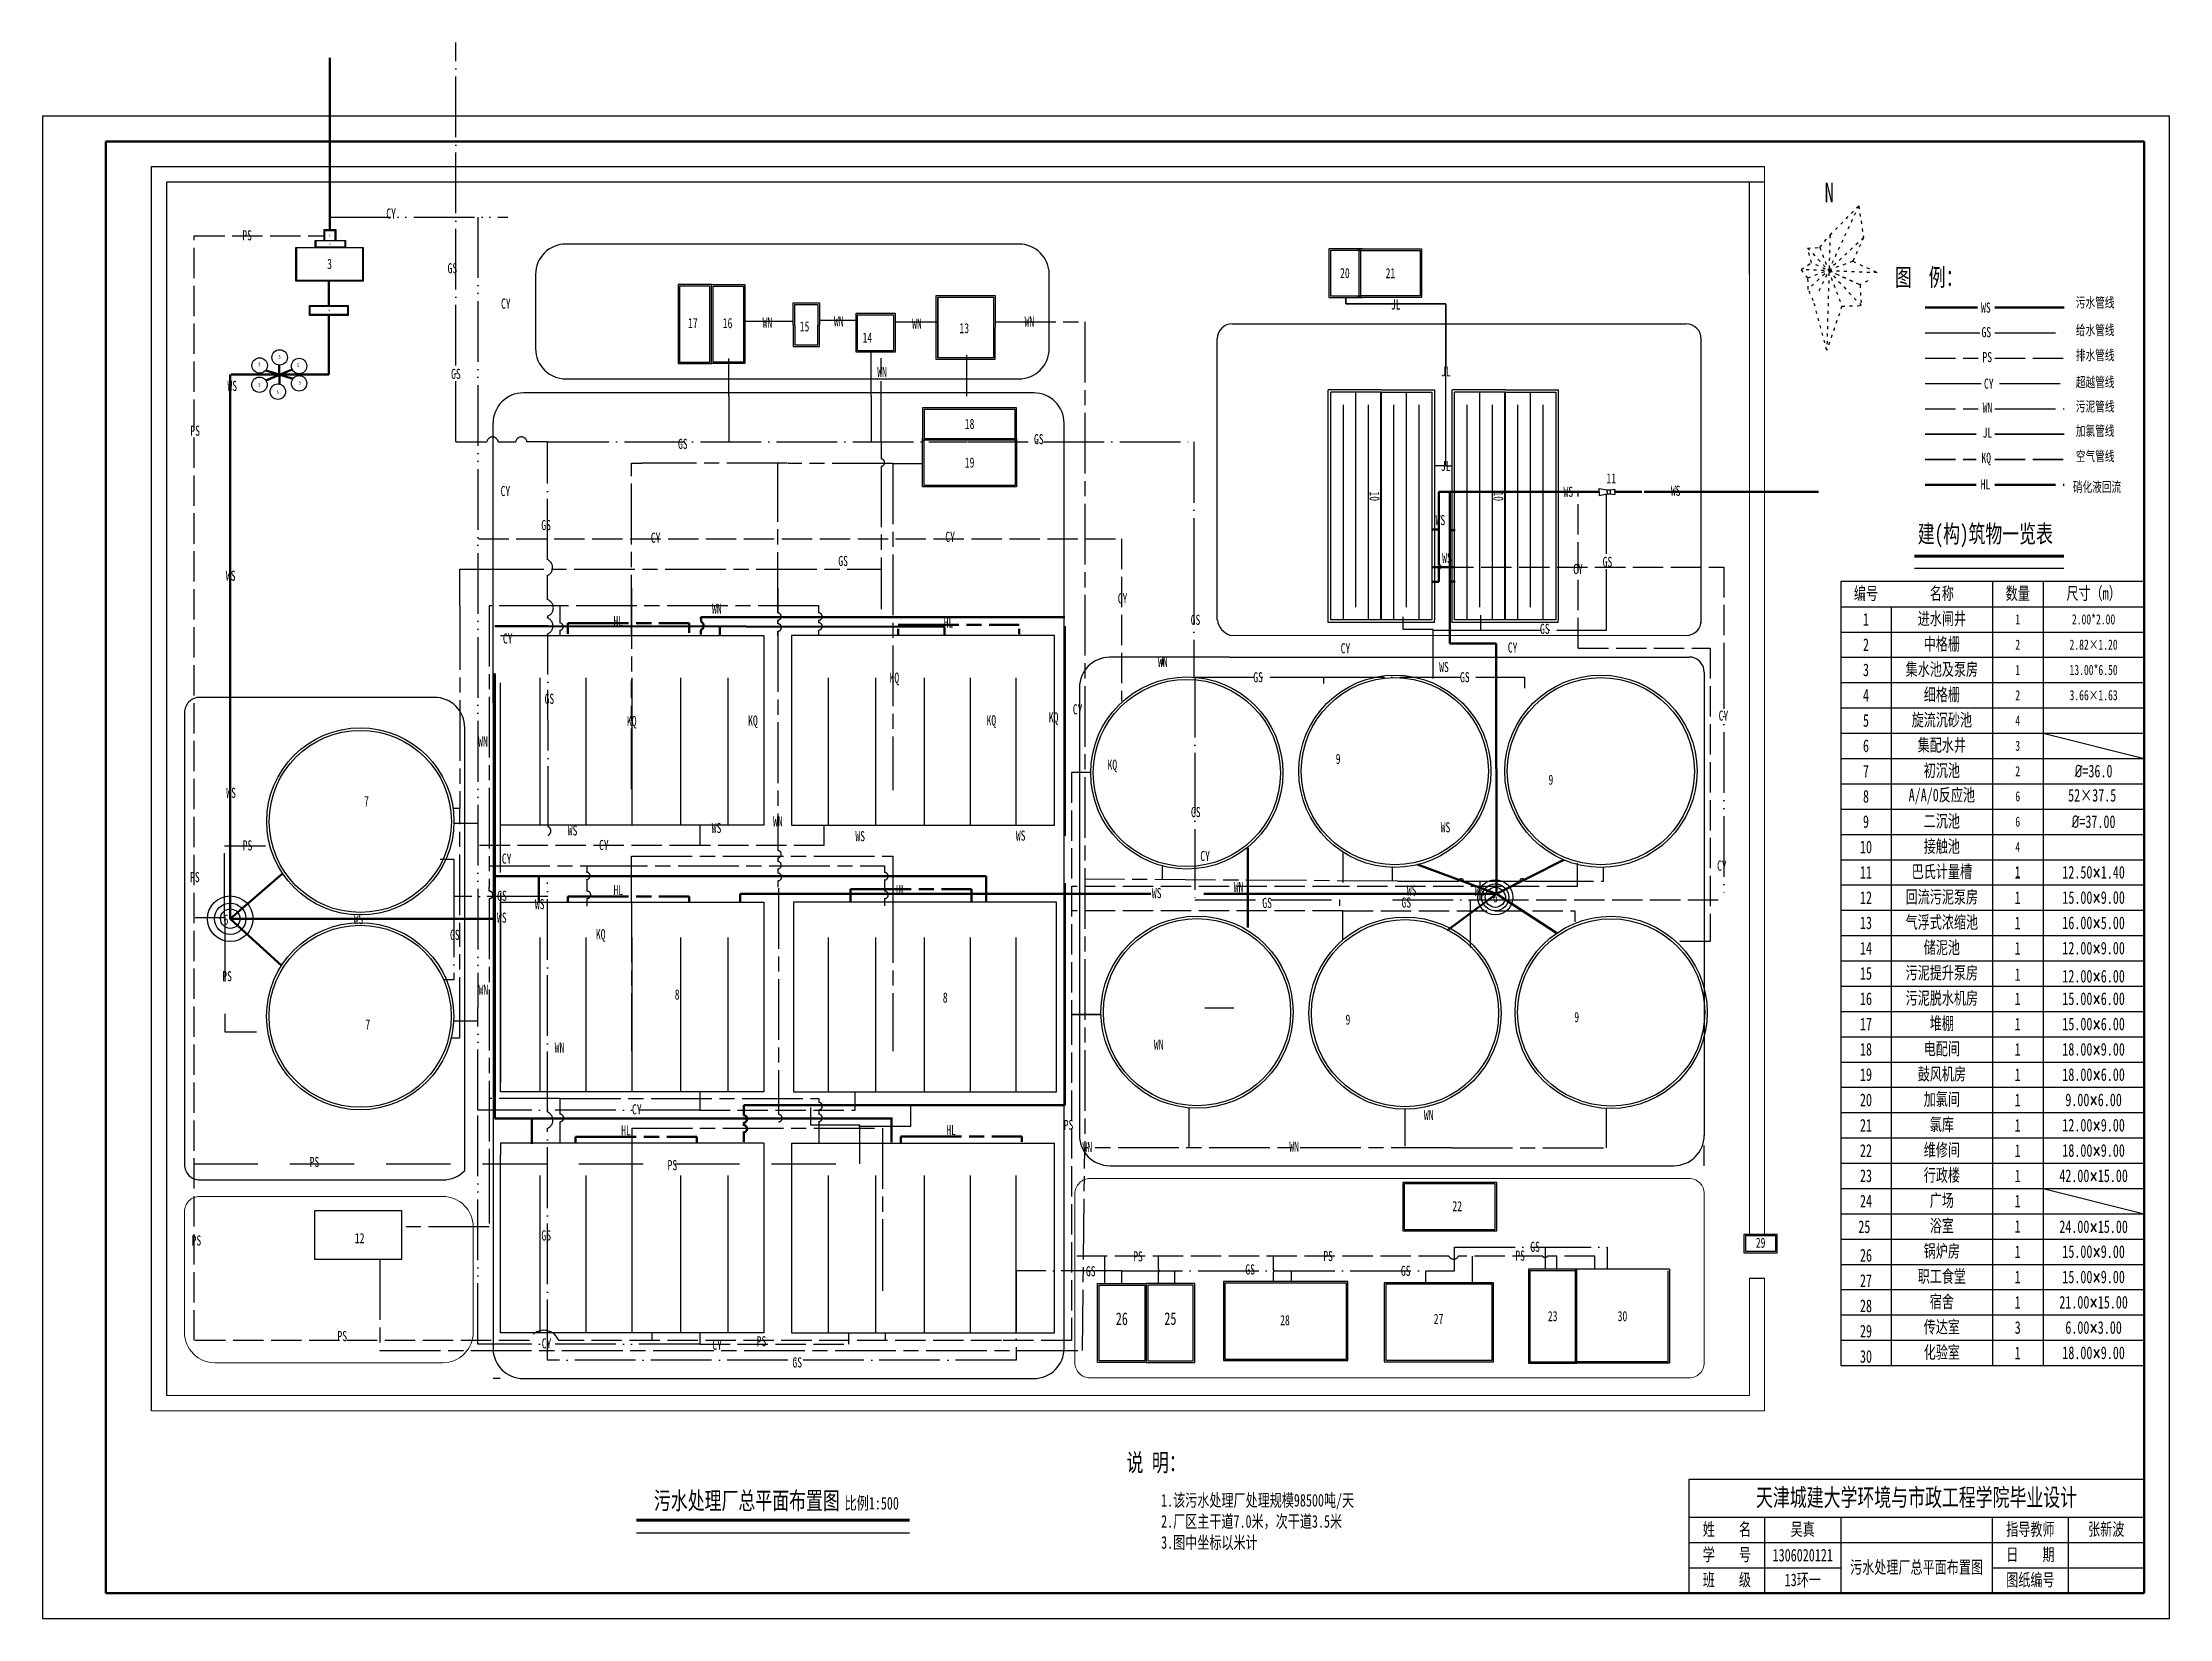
# Model space of a CAD drawing. Header units: millimetres. Extents: x 4839 to 6835, y 14 to 1430.
# Drawn here: x 4839 to 5680, y 14 to 637 of the extents above; entities that cross this region are included whole.
import ezdxf
from ezdxf.enums import TextEntityAlignment as Align

# ---------------------------------------------------------------- set-up
doc = ezdxf.new("R2010")
doc.units = ezdxf.units.MM
for name, pattern in [('ACAD_ISO02W100', [15, 12, -3]), ('ACAD_ISO03W100', [30, 12, -18]), ('ACAD_ISO04W100', [30, 24, -3, 0, -3]), ('ACAD_ISO05W100', [33, 24, -3, 0, -3, 0, -3]), ('ACAD_ISO08W100', [36, 24, -3, 6, -3]), ('ACAD_ISO11W100', [33, 12, -3, 12, -3, 0, -3]), ('DASHEDX2', [38.1, 25.4, -12.7])]:
    doc.linetypes.add(name, pattern=pattern)
for name, color, linetype in [('其他构筑物', 200, 'Continuous'), ('厂区排水管线', 252, 'ACAD_ISO02W100'), ('厂区给水管', 150, 'ACAD_ISO04W100'), ('图框线和图表线', 7, 'Continuous'), ('文字', 7, 'Continuous'), ('污水处理构筑物', 6, 'Continuous'), ('污泥处理构筑物', 3, 'Continuous'), ('绿地', 3, 'Continuous'), ('草地', 96, 'Continuous'), ('超越管线', 7, 'ACAD_ISO05W100'), ('辅助构筑物和建筑物', 1, 'Continuous')]:
    doc.layers.add(name, color=color, linetype=linetype)
for name, color, linetype, lineweight in [('加氯线', 4, 'Continuous', 35), ('污水管线', 5, 'Continuous', 50), ('污泥管线', 40, 'ACAD_ISO08W100', 50), ('消化液回流', 1, 'ACAD_ISO08W100', 50), ('空气管线', 30, 'ACAD_ISO11W100', 35)]:
    doc.layers.add(name, color=color, linetype=linetype, lineweight=lineweight)
doc.styles.add('52', font='', dxfattribs={"width": 0.7, "height": 5})
doc.styles.get("Standard").update_dxf_attribs({"font": 'txt', "bigfont": 'gbcbig.shx'})
doc.styles.add('长仿宋', font='simfang.ttf', dxfattribs={"width": 0.7, "height": 4})
doc.styles.get('52').set_extended_font_data('FangSong_GB2312')

msp = doc.modelspace()

# ---------------------------------------------------------------- texts
at = {"style": '长仿宋'}
for s, insert, char_height, width, attachment_point in [('3', (4952.64, 549.57), 4, 26, 5), ('20', (5354.12, 545.95), 4, 11.4, 5), ('21', (5372.12, 545.95), 4, 23.4, 5), ('4', (4952.4, 531.25), 1, 7.36, 5), ('14', (5167.2, 522.44), 4, 0.9826, 3), ('18', (5205.72, 486.33), 4, 36, 5), ('19', (5205.72, 471.03), 4, 36, 5), ('11', (5459.44, 464.79), 4, 13.0194, 5), ('硝化液回流', (5651.51, 461.22), 4, 23.3843, 5), ('1', (5620.15, 409.05), 4, 20, 5), ('2.00*2.00', (5650.15, 409.05), 4, 40, 5), ('2', (5620.15, 399.05), 4, 20, 5), ('2.82×1.20', (5650.15, 399.05), 4, 40, 5), ('1', (5620.15, 389.05), 4, 20, 5), ('13.00*6.50', (5650.15, 389.05), 4, 40, 5), ('2', (5620.15, 379.05), 4, 20, 5), ('3.66×1.63', (5650.15, 379.05), 4, 40, 5), ('4', (5620.15, 369.05), 4, 20, 5), ('3', (5620.15, 359.05), 4, 20, 5), ('2', (5620.15, 349.05), 4, 20, 5), ('7', (4967.26, 337.2), 4, 49.0171, 5), ('6', (5620.15, 339.05), 4, 20, 5), ('6', (5620.15, 329.05), 4, 20, 5), ('{\\fISOCPEUR|b0|i0|c0|p34;%%C\\fSimSun|b0|i0|c134|p2;=}37.00', (5650.15, 329.05), 5, 40, 5), ('4', (5620.15, 319.05), 4, 20, 5), ('1', (5620.15, 309.05), 4, 20, 5), ('6', (5413.59, 299.16), 4, 2.3084, 5), ('6', (4911.68, 290.39), 4, 2.6471, 5), ('7', (4967.76, 248.91), 4, 30.8594, 5)]:
    msp.add_mtext(s, dxfattribs=dict(at, insert=insert, char_height=char_height, width=width, attachment_point=attachment_point))
at = {"char_height": 4, "width": 16.0711, "attachment_point": 5, "rotation": 270, "style": '长仿宋'}
for insert in [(5365.85, 457.73), (5414.85, 457.73)]:
    msp.add_mtext('10', dxfattribs=dict(at, insert=insert))
at = {"layer": 'Defpoints', "lineweight": -3, "char_height": 5, "width": 30, "attachment_point": 5, "style": '长仿宋'}
for s, insert in [('吴真', (5535.15, 49.05)), ('1306020121', (5535.15, 39.05)), ('13环一', (5535.15, 29.05))]:
    msp.add_mtext(s, dxfattribs=dict(at, insert=insert))
at = {"layer": '其他构筑物', "color": 0, "linetype": 'ByBlock', "lineweight": -3, "char_height": 4, "attachment_point": 1, "style": '长仿宋'}
for s, insert, width in [('WN\\P', (5227.47, 528.82), 4.2336), ('WN\\P', (5227.47, 528.82), 4.2336), ('KQ\\P', (5057.94, 286.58), 4.0656)]:
    msp.add_mtext(s, dxfattribs=dict(at, insert=insert, width=width))
at = {"layer": '其他构筑物', "color": 0, "linetype": 'ACAD_ISO02W100', "lineweight": -3, "char_height": 1.5, "attachment_point": 1, "style": '长仿宋'}
for insert in [(4932.43, 513.6), (4924.49, 510.55), (4939.85, 510.29), (4924.49, 502.61), (4931.71, 499.62), (4940.5, 503.33)]:
    msp.add_mtext_dynamic_manual_height_columns('5 ', width=2.9282, gutter_width=20, heights=[0], dxfattribs=dict(at, insert=insert))
at = {"layer": '其他构筑物', "color": 0, "linetype": 'ACAD_ISO02W100', "lineweight": -3, "insert": (4962.65, 166.42), "char_height": 4, "width": 32.8445, "attachment_point": 1, "style": '长仿宋'}
msp.add_mtext('12\\P', dxfattribs=at)
at = {"layer": '厂区排水管线', "color": 0, "linetype": 'ACAD_ISO05W100', "lineweight": -3, "char_height": 4, "attachment_point": 1, "style": '长仿宋'}
for s, width, insert in [('CY', 11.4073, (4975.08, 571.52)), ('GS', 8.21, (4999.3, 549.88)), ('CY', 7.4157, (5020.43, 535.91)), ('GS', 8.21, (5000.7, 508.14)), ('WS', 9.9372, (4912.27, 503.37)), ('GS', 8.21, (5090.41, 480.46)), ('GS', 8.21, (5231.17, 482.32)), ('CY', 6.0235, (5020.28, 461.8)), ('WS', 9.9372, (5440.56, 461.5)), ('WS', 9.9372, (5483, 461.9)), ('GS', 8.21, (5036.37, 448.34)), ('WS', 9.9372, (5389.98, 450.31)), ('CY', 11.8925, (5079.67, 443.34)), ('CY', 11.8925, (5196.11, 443.68)), ('GS', 8.21, (5153.8, 434.14)), ('WS', 9.9372, (5392.57, 435.33)), ('CY', 7.124, (5444.37, 430.97)), ('GS', 8.21, (5456.02, 433.79)), ('WS', 9.9372, (4911.66, 428.32)), ('CY', 11.8925, (5264.29, 419.39)), ('GS', 8.21, (5293.14, 410.88)), ('GS', 8.21, (5431.25, 407.32)), ('CY', 4.7397, (5021.18, 403.48)), ('CY', 5.9008, (5352.44, 399.63)), ('CY', 6.4929, (5418.52, 399.95)), ('GS', 8.21, (5317.89, 388.17)), ('WS', 9.9372, (5391.4, 392.22)), ('GS', 8.21, (5399.62, 388.2)), ('GS', 8.21, (5037.66, 379.65)), ('CY', 9.1833, (5246.52, 375.51)), ('CY', 11.8925, (5501.89, 373)), ('WS', 9.9372, (4911.81, 342.44)), ('WS', 9.9372, (5103.75, 328.58)), ('GS', 8.21, (5293.25, 334.88)), ('WS', 9.9372, (5392, 328.86)), ('WS', 9.9372, (5046.81, 327.61)), ('CY', 11.8925, (5059.19, 321.85)), ('WS', 9.9372, (5160.56, 325.33)), ('WS', 9.9372, (5224.01, 325.56)), ('CY', 6.0914, (5020.76, 316.47)), ('CY', 5.8632, (5296.94, 317.53)), ('CY', 11.8925, (5501.25, 313.7)), ('WS', 9.9372, (5277.77, 302.82)), ('WS', 9.9372, (5378.62, 303.87)), ('GS', 8.21, (5018.93, 301.77)), ('WS', 9.9372, (5033.84, 298.46)), ('GS', 8.21, (5321.46, 298.95)), ('GS', 8.21, (5376.48, 299.12)), ('WS', 9.9372, (4962.16, 292.6)), ('GS', 8.21, (5000.28, 286.34)), ('WS', 9.9372, (5018.85, 293.13)), ('CY', 11.8925, (5072.22, 217.36)), ('GS', 8.21, (5036.41, 167.5)), ('GS', 8.21, (5427.41, 163)), ('GS', 8.21, (5251.71, 153.34)), ('GS', 8.21, (5314.75, 154.04)), ('GS', 8.21, (5376.26, 153.48)), ('CY', 11.8925, (5036.53, 124.81)), ('CY', 11.8925, (5103.98, 124.26)), ('GS', 8.21, (5135.66, 117.28))]:
    msp.add_mtext_dynamic_manual_height_columns(s, width=width, gutter_width=20, heights=[0], dxfattribs=dict(at, insert=insert))
at = {"layer": '厂区排水管线', "color": 5, "linetype": 'ByBlock', "lineweight": 50, "char_height": 4, "attachment_point": 1, "style": '长仿宋'}
for insert in [(5350.48, 355.89), (5434.61, 347.67), (5354.37, 252.81), (5444.82, 253.84)]:
    msp.add_mtext_dynamic_manual_height_columns('{\\C0;9}', width=22.0928, gutter_width=20, heights=[0], dxfattribs=dict(at, insert=insert))
at = {"layer": '厂区排水管线', "color": 0, "linetype": 'ACAD_ISO05W100', "lineweight": -3, "insert": (5640.07, 342.02), "char_height": 5, "attachment_point": 1, "style": '长仿宋'}
msp.add_mtext('52×37.5', dxfattribs=at)
at = {"layer": '图框线和图表线', "style": '52', "width": 0.7}
msp.add_text('N', height=7.7, dxfattribs=at).set_placement((5545.63, 577.83), align=Align.MIDDLE)
msp.add_text('N', height=7.7, dxfattribs=at).set_placement((5545.63, 577.83), align=Align.MIDDLE)
at = {"layer": '图框线和图表线', "insert": (5281.43, 63.28), "char_height": 5, "width": 110.444, "attachment_point": 1, "style": '长仿宋'}
msp.add_mtext('{\\fFangSong_GB2312|b0|i0|c134|p49;1.}该污水处理厂处理规模{\\fFangSong_GB2312|b0|i0|c134|p49;98500}吨{\\fFangSong_GB2312|b0|i0|c134|p49;/}天{\\fFangSong_GB2312|b0|i0|c134|p49;\\P2.}厂区主干道{\\fFangSong_GB2312|b0|i0|c134|p49;7.0}米，次干道{\\fFangSong_GB2312|b0|i0|c134|p49;3.5}米{\\fFangSong_GB2312|b0|i0|c134|p49;\\P3.}图中坐标以米计', dxfattribs=at)
at = {"layer": '文字', "style": '长仿宋'}
for s, insert, char_height, width, attachment_point in [('PS', (4918.14, 562.9), 4, 10.7768, 1), ('图  例：', (5571.6, 547.81), 7, 40.6245, 1), ('JL', (5372.31, 535.55), 4, 10.7768, 1), ('WS', (5605.65, 534.3), 4, 10.7768, 1), ('17', (5098.22, 528.19), 4, 0.9826, 3), ('16', (5111.93, 528.19), 4, 0.9826, 3), ('WN', (5123.86, 528.44), 4, 10.7768, 1), ('15', (5142.37, 526.88), 4, 0.9826, 3), ('WN', (5152.07, 528.89), 4, 10.7768, 1), ('WN', (5182.99, 527.99), 4, 10.7768, 1), ('13', (5205.52, 526.2), 4, 0.8618, 3), ('GS', (5605.83, 524.61), 4, 10.7768, 1), ('PS', (5606.19, 514.74), 4, 10.7768, 1), ('WN', (5169.22, 508.84), 4, 10.7768, 1), ('JL', (5392.16, 509.14), 4, 10.7768, 1), ('CY', (5606.81, 504.27), 4, 10.7768, 1), ('WN', (5606.29, 494.75), 4, 10.7768, 1), ('PS', (4897.59, 485.64), 4, 10.7768, 1), ('JL', (5606.25, 484.9), 4, 10.7768, 1), ('JL', (5392.06, 471.73), 4, 10.7768, 1), ('KQ', (5605.78, 474.9), 4, 10.7768, 1), ('KQ', (5605.78, 474.9), 4, 10.7768, 1), ('建(构)筑物一览表', (5580.63, 446.38), 7, 75, 1), ('编号', (5560.15, 419.05), 5, 20, 5), ('名称', (5590.15, 419.05), 5, 40, 5), ('{\\fFangSong|b0|i0|c134|p49;\\W0.7;数量}', (5620.15, 419.05), 5, 20, 5), ('尺寸（m）', (5650.15, 419.05), 5, 40, 5), ('WN', (5103.88, 415.3), 4, 10.7768, 1), ('{\\fFangSong|b0|i0|c134|p49;\\W0.7;进水闸井}', (5590.15, 409.05), 5, 40, 5), ('1', (5560.15, 409.05), 5, 20, 5), ('中格栅', (5590.15, 399.05), 5, 40, 5), ('KQ', (5174.06, 388), 4, 10.7768, 1), ('WN', (5280.23, 394.23), 4, 10.7768, 1), ('3', (5560.15, 389.05), 5, 20, 5), ('{\\fFangSong|b0|i0|c134|p49;\\W0.7;集水池及泵房}', (5590.15, 389.05), 5, 40, 5), ('4', (5560.15, 379.05), 5, 20, 5), ('{\\fFangSong|b0|i0|c134|p49;\\W0.7;细格栅}', (5590.15, 379.05), 5, 40, 5), ('KQ', (5070.22, 370.87), 4, 10.7768, 1), ('KQ', (5118.14, 371.05), 4, 10.7768, 1), ('KQ', (5212.4, 371.17), 4, 10.7768, 1), ('KQ', (5237.03, 372.29), 4, 10.7768, 1), ('5', (5560.15, 369.05), 5, 20, 5), ('旋流沉砂池', (5590.15, 369.05), 5, 40, 5), ('WN', (5011.41, 362.78), 4, 10.7768, 1), ('集配水井', (5590.15, 359.05), 5, 40, 5), ('KQ', (5260.25, 353.59), 4, 10.7768, 1), ('6', (5560.15, 359.05), 5, 20, 5), ('7', (5560.15, 349.05), 5, 20, 5), ('{\\fFangSong|b0|i0|c134|p49;\\W0.7;初沉池}', (5590.15, 349.05), 5, 40, 5), ('{\\fISOCPEUR|b0|i0|c0|p34;%%C\\fSimSun|b0|i0|c134|p2;=}36.0', (5650.15, 349.05), 5, 40, 5), ('8', (5560.15, 339.05), 5, 20, 5), ('{\\fFangSong|b0|i0|c134|p49;\\W0.7;A/A/0反应池}', (5590.15, 339.05), 5, 40, 5), ('WN', (5127.99, 331.22), 4, 10.7768, 1), ('9', (5560.15, 329.05), 5, 20, 5), ('{\\fFangSong|b0|i0|c134|p49;\\W0.7;二沉池}', (5590.15, 329.05), 5, 40, 5), ('PS', (4918.29, 321.69), 4, 10.7768, 1), ('10', (5560.15, 319.05), 5, 20, 5), ('{\\fFangSong|b0|i0|c134|p49;\\W0.7;接触池}', (5590.15, 319.05), 5, 40, 5), ('11', (5560.15, 309.05), 5, 20, 5), ('{\\fFangSong|b0|i0|c134|p49;\\W0.7;巴氏计量槽}', (5590.15, 309.05), 5, 40, 5), ('{\\fFangSong|b0|i0|c134|p49;\\W0.7;1}', (5620.15, 309.05), 5, 20, 5), ('12.50{\\Ftxt,gbcbig|c134;×}1.40', (5650.15, 309.05), 5, 40, 5), ('PS', (4897.48, 309.15), 4, 10.7768, 1), ('WN', (5310.15, 305.18), 4, 10.7768, 1), ('WN', (5405.41, 303.7), 4, 10.7768, 1), ('12', (5560.15, 299.05), 5, 20, 5), ('{\\fFangSong|b0|i0|c134|p49;\\W0.7;回流污泥泵房}', (5590.15, 299.05), 5, 40, 5), ('{\\fFangSong|b0|i0|c134|p49;\\W0.7;1}', (5620.15, 299.05), 5, 20, 5), ('15.00{\\Ftxt,gbcbig|c134;×}9.00', (5650.15, 299.05), 5, 40, 5), ('13', (5560.15, 289.05), 5, 20, 5), ('{\\fFangSong_GB2312|b0|i0|c134|p49;气浮式浓缩池}', (5590.15, 289.05), 5, 40, 5), ('1', (5620.15, 289.05), 5, 20, 5), ('16.00{\\Ftxt,gbcbig|c134;×}5.00', (5650.15, 289.05), 5, 40, 5), ('14', (5560.15, 279.05), 5, 20, 5), ('{\\fFangSong_GB2312|b0|i0|c134|p49;储泥池}', (5590.15, 279.05), 5, 40, 5), ('{\\fFangSong|b0|i0|c134|p49;\\W0.7;1}', (5620.15, 279.05), 5, 20, 5), ('12.00{\\Ftxt,gbcbig|c134;×}9.00', (5650.15, 279.05), 5, 40, 5), ('PS', (4910.22, 269.97), 4, 10.7768, 1), ('15', (5560.15, 269.05), 5, 20, 5), ('{\\fFangSong_GB2312|b0|i0|c134|p49;污泥提升泵房}', (5590.15, 269.04), 5, 40, 5), ('1', (5620.14, 268.65), 5, 20, 5), ('12.00{\\Ftxt,gbcbig|c134;×}6.00', (5650.15, 267.95), 5, 40, 5), ('WN', (5011.56, 264.66), 4, 10.7768, 1), ('16', (5560.15, 259.05), 5, 20, 5), ('{\\fFangSong_GB2312|b0|i0|c134|p49;污泥脱水机房}', (5590.15, 259.05), 5, 40, 5), ('{\\fFangSong|b0|i0|c134|p49;\\W0.7;1}', (5620.15, 259.05), 5, 20, 5), ('15.00{\\Ftxt,gbcbig|c134;×}6.00', (5650.15, 259.05), 5, 40, 5), ('{\\fFangSong|b0|i0|c134|p49;\\W0.7;堆棚}', (5590.15, 249.05), 5, 40, 5), ('17', (5560.15, 249.05), 5, 20, 5), ('{\\fFangSong|b0|i0|c134|p49;\\W0.7;1}', (5620.15, 249.05), 5, 20, 5), ('15.00{\\Ftxt,gbcbig|c134;×}6.00', (5650.15, 249.05), 5, 40, 5), ('WN', (5041.66, 241.76), 4, 10.7768, 1), ('WN', (5278.6, 242.95), 4, 10.7768, 1), ('18', (5560.15, 239.05), 5, 20, 5), ('{\\fFangSong_GB2312|b0|i0|c134|p49;电配间}', (5590.15, 239.05), 5, 40, 5), ('{\\fFangSong|b0|i0|c134|p49;\\W0.7;1}', (5620.15, 239.05), 5, 20, 5), ('18.00{\\Ftxt,gbcbig|c134;×}9.00', (5650.15, 239.05), 5, 40, 5), ('19', (5560.15, 229.05), 5, 20, 5), ('{\\fFangSong_GB2312|b0|i0|c134|p49;鼓风机房}', (5590.15, 229.05), 5, 40, 5), ('{\\fFangSong|b0|i0|c134|p49;\\W0.7;1}', (5620.15, 229.05), 5, 20, 5), ('18.00{\\Ftxt,gbcbig|c134;×}6.00', (5650.15, 229.05), 5, 40, 5), ('20', (5560.15, 219.05), 5, 20, 5), ('{\\fFangSong|b0|i0|c134|p49;\\W0.7;加氯间}', (5590.15, 219.05), 5, 40, 5), ('{\\fFangSong|b0|i0|c134|p49;\\W0.7;1}', (5620.15, 219.05), 5, 20, 5), ('9.00{\\Ftxt,gbcbig|c134;×}6.00', (5650.15, 219.05), 5, 40, 5), ('PS', (5242.93, 211.18), 4, 10.7768, 1), ('WN', (5385.35, 215.09), 4, 10.7768, 1), ('21', (5560.15, 209.05), 5, 20, 5), ('{\\fFangSong|b0|i0|c134|p49;\\W0.7;氯库}', (5590.15, 209.05), 5, 40, 5), ('{\\fFangSong|b0|i0|c134|p49;\\W0.7;1}', (5620.15, 209.05), 5, 20, 5), ('12.00{\\Ftxt,gbcbig|c134;×}9.00', (5650.15, 209.05), 5, 40, 5), ('WN', (5250.38, 202.41), 4, 10.7768, 1), ('WN', (5332.14, 202.61), 4, 10.7768, 1), ('{\\fFangSong|b0|i0|c134|p49;\\W0.7;维修间}', (5590.15, 199.05), 5, 40, 5), ('PS', (4944.77, 196.55), 4, 10.7768, 1), ('PS', (5086.28, 195.28), 4, 10.7768, 1), ('22', (5560.15, 199.05), 5, 20, 5), ('{\\fFangSong|b0|i0|c134|p49;\\W0.7;1}', (5620.15, 199.05), 5, 20, 5), ('18.00{\\Ftxt,gbcbig|c134;×}9.00', (5650.15, 199.05), 5, 40, 5), ('23', (5560.15, 189.05), 5, 20, 5), ('{\\fFangSong|b0|i0|c134|p49;\\W0.7;行政楼}', (5590.15, 189.05), 5, 40, 5), ('{\\fFangSong|b0|i0|c134|p49;\\W0.7;1}', (5620.15, 189.05), 5, 20, 5), ('42.00{\\Ftxt,gbcbig|c134;×}15.00', (5650.15, 189.05), 5, 40, 5), ('22', (5396.62, 179.08), 4, 0.9826, 1), ('24', (5560.15, 179.05), 5, 20, 5), ('{\\fFangSong_GB2312|b0|i0|c134|p49;广场}', (5590.15, 179.05), 5, 40, 5), ('{\\fFangSong|b0|i0|c134|p49;\\W0.7;1}', (5620.15, 179.05), 5, 20, 5), ('25', (5559.5, 168.88), 5, 20, 5), ('{\\fFangSong_GB2312|b0|i0|c134|p49;浴室}', (5590.15, 169.05), 5, 40, 5), ('{\\fFangSong|b0|i0|c134|p49;\\W0.7;1}', (5620.15, 169.05), 5, 20, 5), ('24.00{\\Ftxt,gbcbig|c134;×}15.00', (5650.15, 168.91), 5, 40, 5), ('PS', (4898.1, 165.48), 4, 10.7768, 1), ('26', (5560.15, 157.62), 5, 20, 5), ('{\\fFangSong_GB2312|b0|i0|c134|p49;锅炉房}', (5590.15, 159.05), 5, 40, 5), ('{\\fFangSong|b0|i0|c134|p49;\\W0.7;1}', (5620.15, 159.05), 5, 20, 5), ('15.00{\\Ftxt,gbcbig|c134;×}9.00', (5650.15, 159.05), 5, 40, 5), ('PS', (5270.39, 159.22), 4, 10.7768, 1), ('PS', (5345.58, 159.32), 4, 10.7768, 1), ('PS', (5421.5, 159.5), 4, 10.7768, 1), ('{\\fFangSong_GB2312|b0|i0|c134|p49;职工食堂}', (5590.15, 149.05), 5, 40, 5), ('{\\fFangSong|b0|i0|c134|p49;\\W0.7;1}', (5620.15, 149.05), 5, 20, 5), ('15.00{\\Ftxt,gbcbig|c134;×}9.00', (5650.15, 149.05), 5, 40, 5), ('26', (5263.53, 135.06), 5, 0.9826, 1), ('25', (5282.73, 135.1), 5, 1.2937, 1), ('28', (5560.15, 137.62), 5, 20, 5), ('{\\fFangSong_GB2312|b0|i0|c134|p49;宿舍}', (5590.15, 139.05), 5, 40, 5), ('{\\fFangSong|b0|i0|c134|p49;\\W0.7;1}', (5620.15, 139.05), 5, 20, 5), ('21.00{\\Ftxt,gbcbig|c134;×}15.00', (5650.15, 139.05), 5, 40, 5), ('PS', (4955.75, 127.69), 4, 10.7768, 1), ('28', (5328.51, 133.99), 4, 0.9826, 1), ('27', (5389.25, 134.5), 4, 0.9826, 1), ('29', (5560.15, 127.62), 5, 20, 5), ('{\\fFangSong|b0|i0|c134|p49;\\W0.7;传达室}', (5590.15, 129.05), 5, 40, 5), ('3', (5620.15, 129.05), 5, 20, 5), ('6.00{\\Ftxt,gbcbig|c134;×}3.00', (5650.15, 129.05), 5, 40, 5), ('PS', (5121.53, 125.64), 4, 10.7768, 1), ('30', (5560.15, 117.62), 5, 20, 5), ('{\\fFangSong|b0|i0|c134|p49;\\W0.7;化验室}', (5590.15, 119.05), 5, 40, 5), ('{\\fFangSong|b0|i0|c134|p49;\\W0.7;1}', (5620.15, 119.05), 5, 20, 5), ('18.00{\\Ftxt,gbcbig|c134;×}9.00', (5650.15, 119.05), 5, 40, 5), ('{\\fFangSong_GB2312|b0|i0|c134|p49;说 明：}', (5267.76, 79.22), 7, 40.6245, 1), ('{\\fFangSong_GB2312|b0|i0|c134|p49;\\H1.75x;污水处理厂总平面布置图\\H0.5714x; \\H1.25x;比例1:500}', (5129.32, 60.25), 4, 116.7662, 5), ('{\\fFangSong_GB2312|b0|i0|c134|p49;天津城建大学环境与市政工程学院毕业设计}', (5580.15, 61.55), 7, 180, 5), ('{\\fFangSong_GB2312|b0|i0|c134|p49;姓    名}', (5505.15, 49.05), 5, 30, 5), ('{\\fFangSong_GB2312|b0|i0|c134|p49;指导教师}', (5625.15, 49.05), 5, 30, 5), ('张新波', (5655.15, 49.05), 5, 30, 5), ('{\\fFangSong_GB2312|b0|i0|c134|p49;学    号}', (5505.15, 39.05), 5, 30, 5), ('{\\fFangSong_GB2312|b0|i0|c134|p49;日    期}', (5625.15, 39.05), 5, 30, 5), ('{\\fFangSong_GB2312|b0|i0|c134|p49;污水处理厂总平面布置图}', (5580.15, 34.05), 5, 60, 5), ('{\\fFangSong_GB2312|b0|i0|c134|p49;班    级}', (5505.15, 29.05), 5, 30, 5), ('{\\fFangSong_GB2312|b0|i0|c134|p49;图纸编号}', (5625.15, 29.05), 5, 30, 5)]:
    msp.add_mtext(s, dxfattribs=dict(at, insert=insert, char_height=char_height, width=width, attachment_point=attachment_point))
at = {"layer": '文字', "char_height": 4, "attachment_point": 1, "style": '长仿宋'}
for s, insert in [('污水管线', (5643.13, 536.34)), ('给水管线', (5643.13, 525.44)), ('排水管线', (5643.13, 515.54)), ('超越管线', (5643.13, 504.89)), ('污泥管线', (5643.13, 495.25)), ('加氯管线', (5643.13, 485.61)), ('空气管线', (5643.13, 475.61))]:
    msp.add_mtext(s, dxfattribs=dict(at, insert=insert))
at = {"layer": '文字', "char_height": 5, "width": 20, "attachment_point": 5}
for s, insert in [('{\\fFangSong|b0|i0|c134|p49;\\W0.7;2}', (5560.15, 399.05)), ('{\\fFangSong|b0|i0|c134|p49;\\W0.7;27}', (5560.15, 147.62))]:
    msp.add_mtext(s, dxfattribs=dict(at, insert=insert))
at = {"layer": '消化液回流', "char_height": 4, "width": 7.5125, "attachment_point": 5, "style": '长仿宋'}
for s, insert in [('HL', (5607.41, 462.47)), ('HL\\P', (5066.78, 408.37)), ('HL\\P', (5197.35, 407.81)), ('HL\\P', (5066.81, 302.02)), ('HL\\P', (5178.53, 302.07)), ('HL\\P', (5069.84, 207.04)), ('HL\\P', (5198.42, 207.13))]:
    msp.add_mtext(s, dxfattribs=dict(at, insert=insert))
at = {"layer": '草地', "char_height": 1, "attachment_point": 5, "style": '长仿宋'}
for s, insert, width in [('{\\C7;2}', (4952.73, 557.58), 5.4), ('{\\C0;1}', (4952.77, 560.85), 4)]:
    msp.add_mtext(s, dxfattribs=dict(at, insert=insert, width=width))
at = {"layer": '超越管线', "insert": (5518.5, 162.58), "char_height": 4, "width": 6, "attachment_point": 5, "style": '长仿宋'}
msp.add_mtext('29', dxfattribs=at)
at = {"layer": '辅助构筑物和建筑物', "char_height": 4, "attachment_point": 5, "style": '长仿宋'}
for s, insert, width in [('{\\C7;8}', (5090.08, 260.72), 12), ('{\\C7;8}', (5196.08, 259.54), 12), ('{\\C7;23}', (5436.26, 133.55), 18), ('{\\C7;30}', (5463.86, 133.55), 36)]:
    msp.add_mtext(s, dxfattribs=dict(at, insert=insert, width=width))

# ---------------------------------------------------------------- linework, layer by layer
at = {"lineweight": -3}
for p, q in [((5680.15, 608.05), (4839.15, 608.05)), ((4839.15, 608.05), (4839.15, 14.05)), ((5680.15, 14.05), (5680.15, 608.05)), ((4839.15, 14.05), (5680.15, 14.05))]:
    msp.add_line(p, q, dxfattribs=at)
at = {"lineweight": 50}
for p, q in [((4864.15, 598.05), (4864.15, 24.05)), ((5670.15, 598.05), (4864.15, 598.05)), ((5670.15, 24.05), (5670.15, 598.05)), ((4864.15, 24.05), (5670.15, 24.05))]:
    msp.add_line(p, q, dxfattribs=at)
for p, q in [((5514.03, 545.68), (5514.03, 582.05)), ((5454.66, 459.46), (5454.66, 460.84)), ((5454.66, 460.84), (5457.81, 460.21)), ((5454.66, 459.46), (5454.66, 458.08)), ((5454.66, 458.08), (5457.81, 458.71)), ((5457.81, 459.46), (5457.81, 460.21)), ((5457.81, 460.21), (5459.01, 460.21)), ((5457.81, 459.46), (5457.81, 458.71)), ((5457.81, 458.71), (5459.01, 458.71)), ((5459.01, 460.21), (5460.81, 460.51)), ((5459.01, 460.21), (5459.01, 458.71)), ((5459.01, 458.71), (5460.81, 458.41)), ((5460.81, 459.46), (5460.81, 460.51)), ((5460.81, 459.98), (5460.81, 458.41)), ((5460.81, 459.46), (5460.81, 458.41)), ((5630.15, 364.05), (5670.15, 354.05)), ((5630.15, 184.05), (5670.15, 174.05))]:
    msp.add_line(p, q)
at = {"layer": '其他构筑物', "color": 0, "linetype": 'ACAD_ISO02W100', "lineweight": -3}
for p, q in [((5446.31, 397.64), (5446.31, 458.97)), ((5011.47, 440.84), (5265.79, 440.84)), ((5265.79, 440.84), (5265.79, 376.76)), ((5393, 429.76), (5503.9, 429.76)), ((5043.76, 407.67), (5043.76, 410.19)), ((5043.76, 402.68), (5043.76, 404.73)), ((5413.9, 399.52), (5413.9, 399.52)), ((5002.09, 328.51), (5011.26, 328.51)), ((5098.99, 319.68), (5011.23, 319.68)), ((5098.99, 327.58), (5098.99, 319.68)), ((5148.27, 319.68), (5098.99, 319.68)), ((5148.27, 319.68), (5148.27, 327.53)), ((5212.31, 307.59), (5212.31, 304.65)), ((5498.57, 281.66), (5484.55, 281.66)), ((5001.74, 250.3), (5011.26, 250.3)), ((5098.99, 222.26), (5098.99, 214.95)), ((5160.52, 214.95), (5160.52, 221.87)), ((5098.99, 214.95), (5160.52, 214.95)), ((5234.57, 216.94), (5243.4, 216.94)), ((5098.99, 127.03), (5098.99, 122.55)), ((5157.95, 122.55), (5157.95, 127.03)), ((5098.99, 122.55), (5157.95, 122.55)), ((5020.04, 108.88), (5017.27, 108.88))]:
    msp.add_line(p, q, dxfattribs=at)
at = {"layer": '加氯线'}
for p, q in [((5354.42, 536.35), (5354.42, 533.86)), ((5354.42, 533.86), (5394.08, 533.86)), ((5393.97, 533.62), (5393.97, 508.06)), ((5583.58, 482.3), (5603.68, 482.3)), ((5611.08, 482.3), (5638.58, 482.3))]:
    msp.add_line(p, q, dxfattribs=at)
at = {"layer": '厂区排水管线', "color": 0, "linetype": 'ACAD_ISO05W100', "lineweight": -3}
for p, q in [((4952.72, 568.08), (5023.07, 568.08)), ((5011.27, 568.08), (5011.27, 255.58)), ((5503.9, 397.64), (5503.9, 298.11)), ((5011.27, 214.95), (5011.27, 255.58)), ((5298.74, 255.43), (5310.17, 255.43)), ((5098.99, 214.95), (5011.27, 214.95)), ((5011.27, 122.55), (5011.27, 214.95)), ((5098.99, 122.55), (5011.27, 122.55))]:
    msp.add_line(p, q, dxfattribs=at)
at = {"layer": '厂区排水管线'}
for p, q in [((4899.17, 123.98), (4899.17, 560.64)), ((4899.17, 560.64), (4950.47, 560.64)), ((5583.58, 512.3), (5604.55, 512.3)), ((5611.08, 512.3), (5638.58, 512.3)), ((5253.52, 348.54), (5246.01, 348.54)), ((5246.01, 348.54), (5246.01, 252.85)), ((5353.31, 316.96), (5353.31, 303.46)), ((5445.97, 312.65), (5445.97, 303.46)), ((5353.31, 303.46), (5246.16, 303.46)), ((5445.97, 303.46), (5353.31, 303.46)), ((5351.96, 298.11), (5351.96, 295.77)), ((5353.31, 293.78), (5246.01, 293.78)), ((5353.31, 282.34), (5353.31, 293.78)), ((5353.31, 293.78), (5445.08, 293.78)), ((5445.08, 293.78), (5445.08, 289.42)), ((5257.65, 252.85), (5246.01, 252.85)), ((5246.01, 252.85), (5246.01, 123.98)), ((5395.17, 157.29), (5246.01, 157.29)), ((5259.12, 157.29), (5259.12, 151.81)), ((5280.32, 157.29), (5280.32, 152.12)), ((5325.74, 157.29), (5325.74, 151.97)), ((5432.35, 157.3), (5399.04, 157.23)), ((5404.38, 157.24), (5404.38, 146.77)), ((5452.91, 157.29), (5434.2, 157.29)), ((5437.79, 157.29), (5437.79, 152.15)), ((5452.91, 152.15), (5452.91, 157.29)), ((5259.12, 151.07), (5259.12, 146.46)), ((5280.32, 150.82), (5280.32, 146.46)), ((5325.74, 150.82), (5325.74, 147.23)), ((5080.09, 127.04), (5080.09, 123.93)), ((5172.33, 127.09), (5172.33, 123.99)), ((5031.52, 123.98), (4899.17, 123.98)), ((5218.27, 123.98), (5043.23, 123.98)), ((5246.01, 123.98), (5218.27, 123.98))]:
    msp.add_line(p, q, dxfattribs=at)
at = {"layer": '厂区排水管线', "color": 6, "linetype": 'ByBlock'}
for p, q in [((4947.29, 556.35), (4958.62, 556.35)), ((5389.5, 407.82), (5389.5, 408.82)), ((5438.5, 407.82), (5438.5, 408.82))]:
    msp.add_line(p, q, dxfattribs=at)
at = {"layer": '厂区排水管线', "color": 3, "linetype": 'ByBlock'}
for p, q in [((5225.2, 557.45), (5046.1, 557.45)), ((5034.1, 545.45), (5034.1, 516.12)), ((5237.2, 516.12), (5237.2, 545.45)), ((5309.67, 525.95), (5489.03, 525.86)), ((5303.67, 408.76), (5303.67, 519.95)), ((5495.03, 407.67), (5495.03, 519.86)), ((5231.07, 498.59), (5029.27, 498.59)), ((5046.1, 504.12), (5225.2, 504.12)), ((5017.27, 375.95), (5017.27, 486.59)), ((5243.07, 375.95), (5243.07, 486.59)), ((5038.83, 413.21), (5038.83, 413.21)), ((5308.67, 402.76), (5489.03, 402.67)), ((5308.5, 394.17), (5261.1, 394.06)), ((5017.27, 375.95), (5017.27, 120.88)), ((5243.07, 120.88), (5243.07, 375.95)), ((5028.65, 205), (5028.65, 205)), ((5029.27, 108.88), (5231.07, 108.88))]:
    msp.add_line(p, q, dxfattribs=at)
at = {"layer": '厂区排水管线', "color": 5, "linetype": 'ByBlock', "lineweight": 50}
for p, q in [((4952.36, 529.23), (4952.36, 514.36)), ((4913.37, 290.71), (4913.37, 505.91)), ((4940.2, 505.91), (4913.72, 505.91)), ((4927.38, 507.51), (4932.75, 505.85)), ((4927.43, 503.54), (4937.87, 507.81)), ((4938.19, 504.22), (4932.6, 505.88)), ((4932.76, 509.52), (4932.76, 505.78)), ((4932.82, 505.85), (4932.82, 502.05)), ((5471.49, 459.46), (5460.81, 459.46)), ((5395.62, 444.3), (5397.65, 444.3)), ((5388.5, 429.76), (5397.5, 429.76)), ((5395.64, 424.04), (5397.67, 424.04)), ((5395.64, 424.04), (5395.64, 399.52)), ((5038.9, 406.35), (5017.99, 406.35)), ((5195.8, 406.11), (5038.9, 406.35)), ((5243.34, 409.93), (5099.51, 409.93)), ((5099.51, 409.93), (5099.55, 408.15)), ((5099.51, 404.81), (5099.51, 403.03)), ((5106.95, 406.21), (5106.95, 402.67)), ((5195.8, 406.11), (5195.8, 402.55)), ((5243.4, 323.42), (5243.4, 406.35)), ((5395.64, 399.52), (5413.9, 399.52)), ((5414.02, 300.53), (5413.9, 399.52)), ((5017.99, 387.66), (5017.99, 290.71)), ((5243.34, 387.47), (5243.34, 391.24)), ((5243.4, 387.66), (5243.34, 387.66)), ((5315.76, 318.67), (5315.76, 300.73)), ((5414.02, 300.53), (5382.78, 312.08)), ((5414.02, 300.53), (5440.7, 313.95)), ((5035.39, 307.59), (5035.39, 297.26)), ((5212.31, 307.59), (5212.31, 297.45)), ((5243.4, 223.48), (5243.4, 304.72)), ((5115.05, 297.06), (5115.05, 300.53)), ((5414.02, 300.53), (5298.33, 300.53)), ((5315.76, 287.25), (5315.76, 300.55)), ((5017.99, 290.71), (5017.99, 223.48)), ((5017.99, 211.77), (5017.99, 223.48)), ((5243.4, 216.94), (5243.4, 223.48)), ((5017.99, 211.77), (5174.8, 211.77)), ((5032.58, 211.77), (5032.58, 201.74)), ((5116.39, 216.94), (5234.57, 216.94)), ((5116.39, 213.04), (5116.39, 216.94)), ((5174.8, 212.12), (5174.8, 202.37)), ((5231.7, 216.94), (5243.4, 216.94)), ((5116.39, 209.14), (5116.39, 210.06)), ((5116.39, 202.47), (5116.39, 206.18))]:
    msp.add_line(p, q, dxfattribs=at)
at = {"layer": '厂区排水管线', "color": 40, "linetype": 'ACAD_ISO08W100', "lineweight": 30}
for p, q in [((5251.24, 526.71), (5251.24, 200.07)), ((5170.81, 479.29), (5170.81, 514.43)), ((5170.81, 479.29), (5170.81, 472.52)), ((5170.81, 469.56), (5170.81, 413.08)), ((5004.09, 413.08), (5004.09, 334.35)), ((5015.75, 311.61), (5054.42, 311.61)), ((5054.42, 311.61), (5172.09, 311.61)), ((5054.42, 311.61), (5054.42, 309.14)), ((5172.09, 311.61), (5172.09, 309)), ((5015.75, 301.63), (5015.75, 303.12)), ((5054.42, 306.2), (5054.42, 303.12)), ((5054.42, 303.12), (5054.42, 301.4)), ((5172.09, 306.02), (5172.09, 303.12)), ((5172.09, 303.12), (5172.09, 301.63)), ((5015.75, 298.66), (5015.74, 194.19)), ((5054.42, 298.65), (5054.42, 295.63)), ((5172.09, 298.65), (5172.09, 295.83))]:
    msp.add_line(p, q, dxfattribs=at)
at = {"layer": '厂区排水管线', "color": 5, "linetype": 'ACAD_ISO04W100', "lineweight": -3}
for p, q in [((5166.83, 497.29), (5166.83, 515.48)), ((5204.66, 497.29), (5204.66, 513.49)), ((5110.47, 497.28), (5110.47, 512.16)), ((5110.47, 497.28), (5110.47, 479.54)), ((5166.83, 497.29), (5166.83, 479.06)), ((5039.11, 479.26), (5204.66, 479.26)), ((5204.87, 479.19), (5294.38, 479.19)), ((5294.38, 479.19), (5294.38, 431.01)), ((5457.5, 404.84), (5457.5, 458.51)), ((5294.38, 431.01), (5294.38, 386.26)), ((5377.21, 405.02), (5377.21, 410.09)), ((5388.98, 405.02), (5377.21, 405.02)), ((5388.98, 385.65), (5388.98, 405.02)), ((5388.98, 404.79), (5407.91, 404.79)), ((5407.87, 404.84), (5457.5, 404.84)), ((5407.91, 404.79), (5407.91, 410.78)), ((5294.38, 386.26), (5345.61, 386.26)), ((5294.74, 386.36), (5294.74, 298.11)), ((5345.61, 386.26), (5345.61, 383.67)), ((5345.71, 386.18), (5425.16, 386.18)), ((5425.16, 386.18), (5425.16, 381.88)), ((5001.95, 314.13), (4996.42, 314.13)), ((5001.95, 299.49), (5001.95, 314.13)), ((5038.99, 299.46), (5001.82, 299.46)), ((5001.82, 299.46), (5001.82, 266.57)), ((5294.74, 298.11), (5351.96, 298.11)), ((5372.92, 298.11), (5424.59, 298.11)), ((5403.67, 298.11), (5403.67, 279.3)), ((5001.82, 266.57), (4997.58, 266.57))]:
    msp.add_line(p, q, dxfattribs=at)
at = {"layer": '厂区排水管线', "color": 4, "linetype": 'ByBlock', "lineweight": 30}
for q in [(5393.96, 508.06), (5389.48, 469.72), (5396.48, 469.72)]:
    msp.add_line((5393.96, 469.72), q, dxfattribs=at)
at = {"layer": '厂区排水管线', "color": 5, "linetype": 'ByBlock'}
for p, q in [((5002.61, 479.29), (5014.86, 479.29)), ((5019.29, 479.29), (5026.26, 479.29)), ((5038.83, 479.29), (5030.47, 479.29))]:
    msp.add_line(p, q, dxfattribs=at)
at = {"layer": '厂区排水管线', "color": 5, "linetype": 'ACAD_ISO04W100'}
for p, q in [((5038.83, 432.66), (5038.83, 479.29)), ((5038.83, 416.83), (5038.83, 426.38)), ((5038.87, 416.81), (5038.84, 426.38)), ((5038.89, 409.6), (5038.89, 410.34)), ((5039.14, 327.07), (5038.91, 403.29)), ((5038.83, 214.24), (5038.83, 304.96)), ((5038.83, 116.12), (5038.83, 207.87))]:
    msp.add_line(p, q, dxfattribs=at)
at = {"layer": '厂区排水管线', "color": 30, "linetype": 'ACAD_ISO08W100', "lineweight": 30}
for p, q in [((5129.94, 411.67), (5129.94, 471.11)), ((5072.08, 402.72), (5072.08, 470.79)), ((5072.08, 470.79), (5076.17, 470.79)), ((5133.73, 470.79), (5076.17, 470.79)), ((5175.35, 470.73), (5134.03, 470.73)), ((5175.35, 470.73), (5175.35, 341.5)), ((5175.35, 470.73), (5187.12, 470.73)), ((5072.08, 421.41), (5072.08, 384.69)), ((5129.94, 421.35), (5129.94, 411.67)), ((5129.94, 407.32), (5129.94, 408.71)), ((5129.94, 408.71), (5129.94, 407.32)), ((5129.94, 402.65), (5129.94, 404.35)), ((5129.94, 404.35), (5129.94, 317.67)), ((5072.08, 341.93), (5072.08, 384.69)), ((5072.08, 297.26), (5072.08, 315.46)), ((5072.08, 315.46), (5175.35, 315.46)), ((5129.94, 314.71), (5129.94, 313.35)), ((5175.35, 315.46), (5175.35, 297.26)), ((5129.94, 310.39), (5129.94, 308.71)), ((5129.94, 305.73), (5129.94, 303.12)), ((5130.2, 302.83), (5130.2, 224.67)), ((5072.08, 297.26), (5072.08, 238.29)), ((5175.35, 297.26), (5175.35, 238.29)), ((5130.2, 224.67), (5130.2, 213.35)), ((5072.11, 207.88), (5072.11, 164.05)), ((5072.11, 207.88), (5171.25, 207.88)), ((5171.25, 207.88), (5171.25, 164.05)), ((5072.11, 164.05), (5072.11, 143.63)), ((5171.25, 164.05), (5171.25, 143.63))]:
    msp.add_line(p, q, dxfattribs=at)
at = {"layer": '厂区排水管线', "color": 0, "linetype": 'ACAD_ISO02W100', "lineweight": -3}
for p, q in [((5503.9, 429.76), (5503.9, 397.64)), ((5446.31, 397.64), (5498.57, 397.64)), ((5498.57, 397.64), (5498.57, 281.66)), ((5414.75, 298.11), (5504.04, 298.11)), ((5246.01, 252.85), (5257.65, 252.85))]:
    msp.add_line(p, q, dxfattribs=at)
at = {"layer": '厂区排水管线', "color": 3, "linetype": 'ByBlock', "lineweight": 30}
msp.add_line((5281.93, 391.18), (5281.93, 391.18), dxfattribs=at)
at = {"layer": '厂区排水管线', "color": 3, "linetype": 'ByBlock', "lineweight": -3}
for p, q in [((5308.5, 394.17), (5490.19, 394.17)), ((5496.19, 388.17), (5496.19, 205.06)), ((5249.13, 382.06), (5249.13, 205.06)), ((5496.19, 193.06), (5496.19, 201)), ((5261.13, 193.06), (5484.19, 193.06))]:
    msp.add_line(p, q, dxfattribs=at)
at = {"layer": '厂区排水管线', "color": 30, "linetype": 'ACAD_ISO08W100', "lineweight": 50}
msp.add_line((5072.08, 384.69), (5072.08, 384.69), dxfattribs=at)
at = {"layer": '厂区排水管线', "linetype": 'DASHEDX2', "lineweight": -3}
for p, q in [((4911.06, 291.22), (4911.06, 319.48)), ((4911.06, 319.48), (4927.34, 319.48)), ((4911.26, 291.23), (4911.26, 245.97)), ((4911.26, 245.97), (4923.72, 245.97)), ((5142.91, 209.03), (5142.91, 216.13)), ((5182.53, 208.66), (5182.53, 217.25)), ((5162.35, 209.03), (5142.91, 209.03)), ((5161.97, 208.66), (5182.53, 208.66)), ((5162.35, 193.73), (5162.35, 209.03)), ((4898.83, 193.73), (5162.35, 193.73))]:
    msp.add_line(p, q, dxfattribs=at)
at = {"layer": '厂区排水管线', "linetype": 'ACAD_ISO11W100', "lineweight": -3}
msp.add_line((4899.53, 291.22), (4911.06, 291.22), dxfattribs=at)
at = {"layer": '厂区排水管线', "color": 3, "linetype": 'ByBlock'}
msp.add_lwpolyline([(4946.84, 175.28), (4981.07, 175.28), (4981.07, 155.93), (4946.84, 155.93)], close=True, dxfattribs=at)
at = {"layer": '厂区排水管线', "color": 0, "linetype": 'ByBlock', "lineweight": -3}
for centre, radius in [((4932.9, 512.63), 3.05), ((4924.92, 501.81), 3.05), ((4925, 509.42), 3.05), ((4940.6, 509.22), 3.05), ((4940.6, 502.37), 3.05), ((4932.2, 499.08), 3.05), ((5373.86, 349.02), 38), ((5455.34, 349.02), 38), ((5291.61, 348.33), 38), ((5291.61, 348.33), 37), ((5373.86, 349.02), 37), ((5455.34, 349.02), 37), ((4964.81, 329.18), 37), ((4964.81, 329.18), 36), ((4964.73, 252.14), 37), ((4964.73, 252.14), 36), ((5295.65, 253.76), 38), ((5295.65, 253.76), 37), ((5377.9, 253.37), 38), ((5377.9, 253.37), 37), ((5459.38, 253.66), 38), ((5459.38, 253.66), 37)]:
    msp.add_circle(centre, radius, dxfattribs=at)
at = {"layer": '厂区排水管线', "color": 3, "linetype": 'ByBlock'}
for centre, radius, start, end in [((5046.1, 545.45), 12, 90, 180), ((5225.2, 545.45), 12, 0, 90), ((5309.67, 519.95), 6, 90, 180), ((5489.03, 519.86), 6, 360, 90), ((5046.1, 516.12), 12, 180, 270), ((5225.2, 516.12), 12, 270, 0), ((5029.27, 486.59), 12, 90, 180), ((5231.07, 486.59), 12, 0, 90), ((5311.37, 410.09), 7.81, 189.80557, 249.80557), ((5489.03, 408.67), 6, 270, 0), ((5029.27, 120.88), 12, 180, 270), ((5231.07, 120.88), 12, 270, 0)]:
    msp.add_arc(centre, radius, start, end, dxfattribs=at)
at = {"layer": '厂区排水管线', "color": 5, "linetype": 'ByBlock', "lineweight": 50}
for centre, radius, start, end in [((5098.67, 406.49), 1.88, 291.64691, 62.38385), ((5116.28, 211.55), 1.49, 270, 90), ((5116.21, 207.66), 1.49, 270, 90)]:
    msp.add_arc(centre, radius, start, end, dxfattribs=at)
at = {"layer": '厂区排水管线', "color": 3, "linetype": 'ByBlock', "lineweight": -3}
for centre, radius, start, end in [((5261.13, 382.06), 12, 90.13996, 180), ((5490.19, 388.17), 6, 0, 90), ((5261.13, 205.06), 12, 180, 270), ((5484.19, 205.06), 12, 270, 0)]:
    msp.add_arc(centre, radius, start, end, dxfattribs=at)
at = {"layer": '厂区排水管线', "color": 30, "linetype": 'ACAD_ISO08W100', "lineweight": 30}
for centre in [(5129.77, 316.19), (5129.78, 311.87), (5129.91, 307.22), (5130.1, 211.86)]:
    msp.add_arc(centre, 1.49, 270, 90, dxfattribs=at)
at = {"layer": '厂区排水管线'}
for centre, radius, start, end in [((5259.02, 151.44), 0.387, 285.10961, 74.89039), ((5279.96, 151.47), 0.748, 299.26813, 60.73187), ((5325.37, 151.39), 0.681, 302.41396, 57.58604), ((5397.12, 158.37), 2.23, 208.8334, 329.26702), ((5433.28, 157.88), 1.1, 212.33259, 327.52425), ((5037.38, 121.69), 6.29, 21.37168, 158.62832)]:
    msp.add_arc(centre, radius, start, end, dxfattribs=at)
at = {"layer": '厂区给水管'}
for p, q in [((5002.61, 479.29), (5002.61, 637.11)), ((5583.58, 522.3), (5605.13, 522.3)), ((5611.08, 522.3), (5638.58, 522.3)), ((5397.41, 151.46), (5397.41, 160.81)), ((5397.41, 160.81), (5457.8, 160.81)), ((5433.32, 160.81), (5433.32, 152.15)), ((5457.8, 160.81), (5457.8, 152.15)), ((5265.94, 151.46), (5224.1, 151.46)), ((5224.1, 151.46), (5224.1, 116.12)), ((5265.94, 146.46), (5265.94, 151.46)), ((5265.94, 151.46), (5397.41, 151.46)), ((5286.74, 151.46), (5286.74, 146.46)), ((5332.9, 151.46), (5332.9, 147.23)), ((5385.93, 151.46), (5385.93, 146.77)), ((5224.1, 116.12), (5038.83, 116.12))]:
    msp.add_line(p, q, dxfattribs=at)
for centre, radius, start, end in [((5017.08, 478.94), 2.24, 8.90637, 171.09363), ((5028.47, 478.94), 2.24, 8.90637, 171.09363), ((5037.4, 429.52), 3.45, 289.52955, 70.47045), ((5037.68, 413.57), 3.45, 289.52955, 70.47045), ((5037.51, 406.44), 3.45, 289.52955, 70.47045), ((5038.26, 325.4), 1.88, 291.64691, 62.38385), ((5037.51, 211.05), 3.45, 289.52955, 70.47045)]:
    msp.add_arc(centre, radius, start, end, dxfattribs=at)
at = {"layer": '图框线和图表线', "color": 0, "linetype": 'ACAD_ISO03W100', "ltscale": 0.1}
for p, q in [((5557.28, 572.55), (5541.03, 537.66)), ((5557.28, 572.55), (5541.03, 537.66)), ((5545.95, 561.01), (5557.28, 572.55)), ((5545.95, 561.01), (5557.28, 572.55)), ((5557.28, 572.55), (5559.2, 560)), ((5557.28, 572.55), (5559.2, 560)), ((5537.06, 555.85), (5541.9, 556.11)), ((5537.06, 555.85), (5541.9, 556.11)), ((5537.06, 555.85), (5558.27, 533.13)), ((5538.59, 550.08), (5537.06, 555.85)), ((5537.06, 555.85), (5558.27, 533.13)), ((5538.59, 550.08), (5537.06, 555.85)), ((5559.2, 560), (5537.27, 539.54)), ((5559.2, 560), (5537.27, 539.54)), ((5541.9, 556.11), (5545.95, 561.01)), ((5541.9, 556.11), (5545.95, 561.01)), ((5541.9, 556.11), (5545.3, 547.03)), ((5541.9, 556.11), (5545.3, 547.03)), ((5545.95, 561.01), (5544.64, 515.45)), ((5545.95, 561.01), (5544.64, 515.45)), ((5559.2, 560), (5554.93, 550.63)), ((5559.2, 560), (5554.93, 550.63)), ((5534.56, 547.34), (5538.59, 550.08)), ((5534.56, 547.34), (5538.59, 550.08)), ((5564.63, 546.08), (5534.56, 547.34)), ((5537.21, 544), (5534.56, 547.34)), ((5564.63, 546.08), (5534.56, 547.34)), ((5537.21, 544), (5534.56, 547.34)), ((5554.93, 550.63), (5537.21, 544)), ((5554.93, 550.63), (5537.21, 544)), ((5557.81, 541.33), (5538.59, 550.08)), ((5557.81, 541.33), (5538.59, 550.08)), ((5545.3, 547.03), (5557.81, 541.33)), ((5545.3, 547.03), (5557.81, 541.33)), ((5537.27, 539.54), (5537.21, 544)), ((5537.27, 539.54), (5537.21, 544)), ((5539.43, 535), (5537.27, 539.54)), ((5539.43, 535), (5537.27, 539.54)), ((5544.64, 515.45), (5539.43, 535)), ((5544.64, 515.45), (5539.43, 535)), ((5550.61, 532.84), (5544.64, 515.45)), ((5550.61, 532.84), (5544.64, 515.45))]:
    msp.add_line(p, q, dxfattribs=at)
at = {"layer": '图框线和图表线', "linetype": 'ACAD_ISO03W100', "ltscale": 0.1}
for p, q in [((5545.3, 547.03), (5550.61, 532.84)), ((5545.3, 547.03), (5550.61, 532.84)), ((5554.93, 550.63), (5564.3, 546.37)), ((5554.93, 550.63), (5564.3, 546.37)), ((5560.92, 542.91), (5557.81, 541.33)), ((5560.92, 542.91), (5557.81, 541.33)), ((5557.81, 541.33), (5558.27, 533.13)), ((5557.81, 541.33), (5558.27, 533.13)), ((5550.61, 532.84), (5558.27, 533.13)), ((5550.61, 532.84), (5558.27, 533.13))]:
    msp.add_line(p, q, dxfattribs=at)
at = {"layer": '图框线和图表线', "lineweight": 70}
for p, q in [((5579.37, 434.11), (5638.37, 434.11)), ((5073.99, 52.94), (5181.99, 52.94))]:
    msp.add_line(p, q, dxfattribs=at)
at = {"layer": '图框线和图表线'}
for p, q in [((5638.37, 429.11), (5579.37, 429.11)), ((5670.15, 424.05), (5550.15, 424.05)), ((5550.15, 424.05), (5550.15, 414.05)), ((5610.15, 424.05), (5610.15, 114.05)), ((5630.15, 424.19), (5630.15, 114.05)), ((5550.15, 414.05), (5550.15, 114.05)), ((5550.15, 414.05), (5670.15, 414.05)), ((5570.15, 414.05), (5570.15, 114.05)), ((5550.15, 404.05), (5670.15, 404.05)), ((5550.15, 394.05), (5670.15, 394.05)), ((5550.15, 384.05), (5670.15, 384.05)), ((5550.15, 374.05), (5670.15, 374.05)), ((5550.15, 364.05), (5670.15, 364.05)), ((5550.15, 354.05), (5670.15, 354.05)), ((5550.15, 344.05), (5670.15, 344.05)), ((5550.15, 334.05), (5670.15, 334.05)), ((5550.15, 324.05), (5670.15, 324.05)), ((5550.15, 314.05), (5670.15, 314.05)), ((5550.15, 304.05), (5670.15, 304.05)), ((5550.15, 294.05), (5670.15, 294.05)), ((5550.15, 284.05), (5670.15, 284.05)), ((5550.15, 274.05), (5670.15, 274.05)), ((5550.15, 264.05), (5670.15, 264.05)), ((5550.15, 254.05), (5670.15, 254.05)), ((5550.15, 244.05), (5670.15, 244.05)), ((5550.15, 234.05), (5670.15, 234.05)), ((5550.15, 224.05), (5670.15, 224.05)), ((5550.15, 214.05), (5670.15, 214.05)), ((5550.15, 204.05), (5670.15, 204.05)), ((5550.15, 194.05), (5670.15, 194.05)), ((5550.15, 184.05), (5670.15, 184.05)), ((5550.15, 174.05), (5670.15, 174.05)), ((5550.15, 164.05), (5670.15, 164.05)), ((5550.15, 154.05), (5670.15, 154.05)), ((5550.15, 144.05), (5670.15, 144.05)), ((5550.15, 134.05), (5670.15, 134.05)), ((5550.15, 124.05), (5670.15, 124.05)), ((5550.15, 114.05), (5670.15, 114.05)), ((5490.15, 54.05), (5670.15, 54.05)), ((5520.15, 24.05), (5520.15, 54.05)), ((5550.15, 54.05), (5550.15, 24.05)), ((5610.15, 24.05), (5610.15, 54.05)), ((5640.15, 54.05), (5640.15, 24.05)), ((5073.99, 47.94), (5181.99, 47.94)), ((5490.15, 44.05), (5670.15, 44.05)), ((5490.15, 34.05), (5550.15, 34.05)), ((5610.15, 34.05), (5670.15, 34.05))]:
    msp.add_line(p, q, dxfattribs=at)
at = {"layer": '图框线和图表线', "lineweight": -3}
for p, q in [((5670.15, 69.05), (5490.15, 69.05)), ((5490.15, 69.05), (5490.15, 24.05))]:
    msp.add_line(p, q, dxfattribs=at)
at = {"layer": '污水处理构筑物', "lineweight": -3}
for p, q in [((4939.34, 542.77), (4939.34, 556.07)), ((4939.34, 556.07), (4965.94, 556.07)), ((4939.64, 543.07), (4939.64, 556.07)), ((4946.98, 556.07), (4946.99, 558.85)), ((4946.99, 558.85), (4952.99, 558.85)), ((4947.29, 556.35), (4947.29, 558.85)), ((4950.47, 563.14), (4955.07, 563.15)), ((4950.47, 558.85), (4950.47, 563.14)), ((4950.77, 562.85), (4954.77, 562.85)), ((4950.77, 558.85), (4950.77, 562.85)), ((4952.99, 558.85), (4958.62, 558.85)), ((4954.77, 562.85), (4954.77, 558.85)), ((4955.07, 563.15), (4955.07, 558.85)), ((4958.62, 558.85), (4958.62, 556.35)), ((4958.62, 558.85), (4958.92, 558.85)), ((4958.92, 558.85), (4958.92, 556.35)), ((4958.92, 556.35), (4958.92, 556.07)), ((4965.64, 556.07), (4965.64, 543.07)), ((4965.94, 556.07), (4965.94, 542.77)), ((4965.94, 542.77), (4939.34, 542.77)), ((4965.64, 543.07), (4939.64, 543.07)), ((4944.7, 533.21), (4952.36, 533.21)), ((4944.7, 529.23), (4944.7, 533.21)), ((4945, 532.91), (4952.36, 532.91)), ((4945, 529.53), (4945, 532.91)), ((4952.36, 533.21), (4960.02, 533.21)), ((4952.36, 532.91), (4959.72, 532.91)), ((4959.72, 532.91), (4959.72, 529.53)), ((4960.02, 533.21), (4960.02, 529.23)), ((4952.36, 529.23), (4944.7, 529.23)), ((4952.36, 529.53), (4945, 529.53)), ((4959.72, 529.53), (4952.36, 529.53)), ((4960.02, 529.23), (4952.36, 529.23)), ((5368.5, 499.82), (5347.5, 499.82)), ((5347.5, 407.82), (5347.5, 499.82)), ((5348.5, 408.82), (5348.5, 498.82)), ((5368.5, 498.82), (5348.5, 498.82)), ((5358.5, 413.82), (5358.5, 498.82)), ((5368.2, 498.82), (5368.2, 408.82)), ((5368.5, 499.82), (5389.5, 499.82)), ((5368.5, 498.82), (5368.5, 408.82)), ((5368.5, 498.82), (5388.5, 498.82)), ((5378.5, 413.82), (5378.5, 498.82)), ((5388.5, 498.82), (5388.5, 408.82)), ((5389.5, 499.82), (5389.5, 408.82)), ((5396.5, 407.82), (5396.5, 499.82)), ((5417.5, 499.82), (5396.5, 499.82)), ((5397.5, 408.82), (5397.5, 498.82)), ((5417.5, 498.82), (5397.5, 498.82)), ((5407.5, 413.82), (5407.5, 498.82)), ((5417.2, 498.82), (5417.2, 408.82)), ((5417.5, 499.82), (5438.5, 499.82)), ((5417.5, 498.82), (5417.5, 408.82)), ((5417.5, 498.82), (5437.5, 498.82)), ((5427.5, 413.82), (5427.5, 498.82)), ((5437.5, 498.82), (5437.5, 408.82)), ((5438.5, 499.82), (5438.5, 408.82)), ((5353.5, 408.82), (5353.5, 493.82)), ((5363.5, 408.82), (5363.5, 493.82)), ((5373.5, 408.82), (5373.5, 493.82)), ((5383.5, 408.82), (5383.5, 493.82)), ((5402.5, 408.82), (5402.5, 493.82)), ((5412.5, 408.82), (5412.5, 493.82)), ((5422.5, 408.82), (5422.5, 493.82)), ((5432.5, 408.82), (5432.5, 493.82)), ((5368.5, 407.82), (5347.5, 407.82)), ((5368.5, 408.82), (5348.5, 408.82)), ((5388.5, 408.82), (5368.5, 408.82)), ((5389.5, 407.82), (5368.5, 407.82)), ((5417.5, 407.82), (5396.5, 407.82)), ((5417.5, 408.82), (5397.5, 408.82)), ((5437.5, 408.82), (5417.5, 408.82)), ((5438.5, 407.82), (5417.5, 407.82)), ((5020.29, 402.67), (5124.29, 402.67)), ((5124.29, 402.67), (5124.29, 327.67)), ((5239.23, 402.67), (5135.23, 402.67)), ((5135.23, 402.67), (5135.23, 327.67)), ((5239.23, 327.67), (5239.23, 402.67)), ((5020.29, 308.98), (5020.29, 383.98)), ((5035.85, 385.96), (5035.85, 327.67)), ((5053.91, 385.96), (5053.91, 327.67)), ((5072.13, 385.96), (5072.13, 327.67)), ((5091.34, 385.96), (5091.34, 327.67)), ((5110.12, 385.96), (5110.12, 327.67)), ((5149.75, 385.96), (5149.75, 327.67)), ((5168.53, 385.96), (5168.53, 327.67)), ((5187.74, 385.96), (5187.74, 327.67)), ((5205.96, 385.96), (5205.96, 327.67)), ((5224.02, 385.96), (5224.02, 327.67)), ((5124.29, 327.67), (5020.29, 327.67)), ((5135.23, 327.67), (5239.23, 327.67)), ((5020.29, 300.91), (5020.29, 225.91)), ((5020.29, 222.26), (5020.29, 297.26)), ((5020.29, 297.26), (5124.29, 297.26)), ((5124.29, 297.26), (5124.29, 222.26)), ((5240.12, 297.26), (5136.12, 297.26)), ((5136.12, 297.26), (5136.12, 222.26)), ((5240.12, 222.26), (5240.12, 297.26)), ((5035.85, 283.28), (5035.85, 222.26)), ((5053.91, 283.28), (5053.91, 222.26)), ((5072.13, 283.28), (5072.13, 222.26)), ((5091.34, 283.28), (5091.34, 222.26)), ((5110.12, 283.28), (5110.12, 222.26)), ((5149.75, 283.28), (5149.75, 222.26)), ((5168.53, 283.28), (5168.53, 222.26)), ((5187.74, 283.28), (5187.74, 222.26)), ((5205.96, 283.28), (5205.96, 222.26)), ((5224.02, 283.28), (5224.02, 222.26)), ((5124.29, 222.26), (5020.29, 222.26)), ((5136.12, 222.26), (5240.12, 222.26)), ((5124.29, 202.02), (5020.29, 202.02)), ((5020.29, 202.02), (5020.29, 197.41)), ((5124.29, 202.02), (5124.29, 127.02)), ((5135.23, 202.02), (5135.23, 127.02)), ((5135.23, 202.02), (5239.23, 202.02)), ((5239.23, 127.02), (5239.23, 202.02)), ((5020.29, 127.02), (5020.29, 197.41)), ((5035.85, 189.2), (5035.85, 127.02)), ((5053.91, 189.2), (5053.91, 127.02)), ((5072.13, 189.2), (5072.13, 127.02)), ((5091.34, 189.2), (5091.34, 127.02)), ((5110.12, 189.2), (5110.12, 127.02)), ((5149.75, 189.2), (5149.75, 127.02)), ((5168.53, 189.2), (5168.53, 127.02)), ((5187.74, 189.2), (5187.74, 127.02)), ((5205.96, 189.2), (5205.96, 127.02)), ((5224.02, 189.2), (5224.02, 127.02)), ((5124.29, 127.02), (5020.29, 127.02)), ((5135.23, 127.02), (5239.23, 127.02))]:
    msp.add_line(p, q, dxfattribs=at)
at = {"layer": '污水处理构筑物', "color": 6, "lineweight": -2}
for points in [[(5361.02, 555.55), (5347.82, 555.55), (5347.82, 536.35), (5361.02, 536.35)], [(5359.22, 555.55), (5384.42, 555.55), (5384.42, 536.35), (5359.22, 536.35)]]:
    msp.add_lwpolyline(points, dxfattribs=at)
for points in [[(5348.42, 554.95), (5348.42, 536.95), (5360.42, 536.95), (5360.42, 554.95)], [(5383.82, 554.95), (5383.82, 536.95), (5359.82, 536.95), (5359.82, 554.95)]]:
    msp.add_lwpolyline(points, close=True, dxfattribs=at)
at = {"layer": '污水处理构筑物', "lineweight": -2}
for points in [[(5224.32, 479.43), (5224.32, 492.63), (5187.12, 492.63), (5187.12, 479.43)], [(5224.32, 480.63), (5224.32, 461.43), (5187.12, 461.43), (5187.12, 480.63)], [(5187.72, 480.63), (5223.72, 480.63)]]:
    msp.add_lwpolyline(points, dxfattribs=at)
for points in [[(5187.72, 480.03), (5223.72, 480.03), (5223.72, 492.03), (5187.72, 492.03)], [(5187.72, 480.03), (5223.72, 480.03), (5223.72, 462.03), (5187.72, 462.03)]]:
    msp.add_lwpolyline(points, close=True, dxfattribs=at)
at = {"layer": '污水处理构筑物'}
for centre, radius in [((5413.59, 299.16), 6.92), ((5413.59, 299.16), 5.38), ((5413.59, 299.16), 3.97), ((4913.37, 290.71), 9), ((4913.37, 290.71), 6.19), ((4913.37, 290.71), 3.84)]:
    msp.add_circle(centre, radius, dxfattribs=at)
at = {"layer": '污水管线', "lineweight": 50}
for p, q in [((4952.77, 563.15), (4952.77, 631.13)), ((5583.58, 532.3), (5604.26, 532.3)), ((5611.08, 532.3), (5638.58, 532.3)), ((5648.58, 532.3), (5648.58, 532.3))]:
    msp.add_line(p, q, dxfattribs=at)
at = {"layer": '污水管线'}
for p, q in [((4952.36, 533.21), (4952.36, 542.77)), ((4952.36, 514.36), (4952.36, 505.91)), ((4952.36, 505.91), (4940.2, 505.91)), ((5391.24, 430.53), (5391.24, 459.46)), ((5391.24, 459.46), (5395.62, 459.46)), ((5395.62, 430.22), (5395.62, 459.46)), ((5395.62, 459.46), (5454.66, 459.46)), ((5472.49, 459.46), (5541.41, 459.46)), ((5388.5, 444.59), (5391.24, 444.59)), ((5394.97, 429.76), (5389.5, 429.76)), ((5391.24, 423.91), (5391.24, 429.11)), ((5394.97, 429.76), (5397.5, 429.76)), ((5395.62, 424.04), (5395.62, 429.54)), ((5388.5, 423.91), (5391.24, 423.91)), ((5396.5, 424.04), (5395.62, 424.04)), ((4913.37, 290.71), (4933.75, 308.26)), ((5018.17, 307.59), (5212.31, 307.59)), ((5277.4, 300.53), (5114.99, 300.53)), ((5414.02, 300.53), (5394.49, 286.02)), ((5414.02, 300.53), (5437.89, 285)), ((4913.37, 290.71), (4933.81, 272.02)), ((4913.37, 290.71), (5017.99, 290.71))]:
    msp.add_line(p, q, dxfattribs=at)
for centre, radius in [((5391.24, 429.82), 0.711), ((5395.62, 429.88), 0.339)]:
    msp.add_arc(centre, radius, 270, 90, dxfattribs=at)
at = {"layer": '污泥处理构筑物', "lineweight": -3}
for p, q in [((5135.97, 525.54), (5135.97, 534.14)), ((5135.97, 534.14), (5136.57, 534.14)), ((5136.57, 534.14), (5145.77, 534.14)), ((5145.77, 534.14), (5146.37, 534.14)), ((5146.37, 534.14), (5146.37, 525.84)), ((5215.11, 536.44), (5215.11, 512.44)), ((5135.97, 525.54), (5135.97, 516.94)), ((5146.37, 525.84), (5146.37, 525.54)), ((5146.37, 525.24), (5146.37, 525.54)), ((5146.37, 516.94), (5146.37, 525.24)), ((5135.97, 516.94), (5136.57, 516.94)), ((5136.57, 516.94), (5145.77, 516.94)), ((5145.77, 516.94), (5146.37, 516.94))]:
    msp.add_line(p, q, dxfattribs=at)
at = {"layer": '污泥处理构筑物'}
for p, q in [((5160.84, 530.06), (5176.24, 530.06)), ((5160.84, 514.66), (5160.84, 530.06)), ((5176.24, 530.06), (5176.24, 514.66)), ((5161.44, 529.46), (5175.64, 529.46)), ((5161.44, 515.26), (5161.44, 529.46)), ((5175.64, 529.46), (5175.64, 515.26)), ((5176.24, 514.66), (5160.84, 514.66)), ((5175.64, 515.26), (5161.44, 515.26))]:
    msp.add_line(p, q, dxfattribs=at)
at = {"layer": '污泥处理构筑物', "lineweight": -2}
for p, q in [((5193.11, 524.44), (5193.11, 536.44)), ((5193.11, 536.44), (5215.11, 536.44)), ((5193.11, 512.44), (5193.11, 524.44)), ((5215.11, 512.44), (5193.11, 512.44))]:
    msp.add_line(p, q, dxfattribs=at)
for points in [[(5090.46, 510.21), (5103.66, 510.21), (5103.66, 541.41), (5090.46, 541.41)], [(5091.06, 510.81), (5103.06, 510.81), (5103.06, 540.81), (5091.06, 540.81)], [(5116.86, 510.21), (5103.66, 510.21), (5103.66, 541.41), (5116.86, 541.41)], [(5116.26, 510.81), (5104.26, 510.81), (5104.26, 540.81), (5116.26, 540.81)]]:
    msp.add_lwpolyline(points, close=True, dxfattribs=at)
at = {"layer": '污泥处理构筑物', "lineweight": -3}
for points in [[(5136.57, 533.54), (5145.77, 533.54), (5145.77, 525.21), (5145.77, 525.21)], [(5136.58, 525.21), (5136.57, 525.21), (5136.57, 533.54)], [(5136.57, 525.24), (5136.57, 525.24), (5136.57, 517.54), (5145.77, 517.54), (5145.77, 525.24), (5145.77, 525.24)], [(5136.58, 525.21), (5136.58, 525.21)]]:
    msp.add_lwpolyline(points, dxfattribs=at)
at = {"layer": '污泥处理构筑物', "lineweight": -2}
for points in [[(5192.51, 523.84), (5192.51, 537.04)], [(5192.51, 537.04), (5215.8, 537.04), (5215.71, 511.84)], [(5215.8, 537.04), (5215.71, 511.84), (5192.51, 511.84)], [(5193.11, 536.44), (5193.11, 512.44)], [(5192.51, 511.84), (5192.51, 525.04)]]:
    msp.add_lwpolyline(points, dxfattribs=at)
at = {"layer": '污泥管线', "lineweight": 30}
for p, q in [((5135.89, 526.87), (5116.86, 526.87)), ((5160.84, 527.18), (5146.41, 527.18)), ((5176.24, 526.75), (5192.8, 526.75)), ((5215.76, 526.66), (5251.24, 526.71)), ((5611.08, 492.3), (5638.58, 492.3)), ((5004.09, 414.45), (5004.09, 428.84)), ((5004.09, 428.84), (5013.36, 428.84)), ((5013.36, 428.84), (5170.81, 428.84)), ((5004.09, 414.45), (5004.09, 413.08)), ((5043.76, 414.45), (5015.75, 414.45)), ((5015.75, 414.45), (5015.75, 303.12)), ((5146.1, 414.45), (5043.76, 414.45)), ((5043.76, 407.67), (5043.76, 414.45)), ((5146.1, 411.64), (5146.1, 414.45)), ((5043.76, 402.68), (5043.76, 404.73)), ((5146.1, 407.77), (5146.1, 408.67)), ((5146.1, 402.76), (5146.1, 404.8)), ((5001.44, 334.35), (5004.09, 334.35)), ((5004.09, 292.1), (5004.09, 334.35)), ((5281.93, 306.15), (5281.93, 311.4)), ((5372.84, 311.36), (5372.84, 305.68)), ((5374.99, 305.54), (5251.24, 306.35)), ((5374.99, 305.54), (5395.88, 305.55)), ((5395.88, 305.55), (5399.18, 305.54)), ((5401.08, 305.55), (5423.25, 305.57)), ((5407.48, 305.55), (5407.48, 298.34)), ((5425.2, 305.56), (5428.4, 305.55)), ((5428.4, 305.55), (5456.35, 305.55)), ((5456.35, 305.55), (5456.35, 310.9)), ((5004.09, 243.63), (5004.09, 289.12)), ((5000.74, 243.63), (5004.09, 243.63)), ((5043.76, 219.67), (5015.68, 219.67)), ((5043.76, 219.67), (5146.1, 219.67)), ((5043.76, 213.43), (5043.76, 219.67)), ((5146.1, 219.67), (5146.1, 218.12)), ((5043.76, 202.02), (5043.76, 210.45)), ((5146.1, 215.15), (5146.1, 213.44)), ((5146.1, 210.47), (5146.1, 202.17)), ((5292.4, 215.9), (5292.4, 200.51)), ((5377.86, 215.37), (5377.86, 200.79)), ((5457.44, 215.71), (5457.44, 200.07)), ((5015.74, 194.19), (5015.74, 168.9)), ((5250.38, 119.95), (5251.24, 200.07)), ((5396.41, 200.07), (5251.24, 200.07)), ((5396.41, 200.07), (5457.44, 200.07)), ((5015.74, 168.9), (4981.74, 168.9)), ((4972.54, 156.14), (4972.54, 119.95)), ((4972.54, 119.95), (5250.38, 119.95))]:
    msp.add_line(p, q, dxfattribs=at)
at = {"layer": '污泥管线', "lineweight": -3}
msp.add_line((5193.11, 524.44), (5193.11, 523.84), dxfattribs=at)
at = {"layer": '污泥管线', "linetype": 'ACAD_ISO02W100', "lineweight": 30}
msp.add_line((5583.58, 492.3), (5604.55, 492.3), dxfattribs=at)
at = {"layer": '污泥管线'}
msp.add_line((5281.93, 391.18), (5281.93, 393.26), dxfattribs=at)
at = {"layer": '污泥管线', "lineweight": 30}
for centre, radius, start, end in [((5170.63, 471.04), 1.49, 270, 90), ((5043.53, 406.2), 1.49, 270, 90), ((5129.76, 410.19), 1.49, 270, 90), ((5129.84, 405.84), 1.49, 270, 90), ((5145.96, 410.16), 1.49, 270, 90), ((5145.96, 406.28), 1.49, 270, 90), ((5054.17, 307.67), 1.49, 270, 90), ((5172.01, 307.51), 1.49, 270, 90), ((5400.13, 305.53), 0.954, 0, 180), ((5424.21, 305.57), 0.954, 0, 180), ((5015.75, 300.15), 1.49, 270, 90), ((5054.42, 300.14), 1.49, 270, 90), ((5172.09, 300.14), 1.49, 270, 90), ((5043.73, 211.94), 1.49, 270, 90), ((5145.98, 211.95), 1.49, 270, 90), ((5146, 216.64), 1.49, 270, 90)]:
    msp.add_arc(centre, radius, start, end, dxfattribs=at)
at = {"layer": '消化液回流'}
for p, q in [((5583.58, 462.3), (5603.68, 462.3)), ((5611.08, 462.3), (5638.58, 462.3)), ((5046.88, 405.82), (5046.88, 407.52)), ((5046.88, 407.52), (5094.78, 407.52)), ((5046.88, 403.4), (5046.88, 405.82)), ((5094.78, 407.52), (5094.78, 405.82)), ((5094.78, 405.82), (5094.78, 403.72)), ((5177.44, 406.95), (5225.34, 406.95)), ((5177.44, 402.84), (5177.44, 405.26)), ((5225.34, 405.26), (5225.34, 403.16)), ((5046.9, 297.05), (5046.9, 299.48)), ((5046.9, 299.48), (5094.8, 299.48)), ((5094.8, 299.48), (5094.8, 297.38)), ((5158.62, 299.53), (5158.62, 302.45)), ((5158.62, 302.45), (5206.52, 302.45)), ((5158.62, 297.1), (5158.62, 299.53)), ((5206.52, 302.45), (5206.52, 299.53)), ((5206.52, 299.53), (5206.52, 297.43)), ((5049.94, 202.07), (5049.94, 204.49)), ((5049.94, 204.49), (5097.84, 204.49)), ((5097.84, 204.49), (5097.84, 202.39)), ((5178.52, 202.16), (5178.52, 204.58)), ((5178.52, 204.58), (5226.42, 204.58)), ((5226.42, 204.58), (5226.42, 202.48))]:
    msp.add_line(p, q, dxfattribs=at)
at = {"layer": '空气管线'}
for p, q in [((5583.58, 472.3), (5603.68, 472.3)), ((5611.08, 472.3), (5638.58, 472.3))]:
    msp.add_line(p, q, dxfattribs=at)
at = {"layer": '绿地', "lineweight": -3}
for p, q in [((4882.29, 588.05), (5520.05, 588.05)), ((4888.29, 582.05), (5520.03, 582.05)), ((4888.29, 102.14), (4888.29, 582.05))]:
    msp.add_line(p, q, dxfattribs=at)
at = {"layer": '绿地', "color": 3, "lineweight": -3}
msp.add_line((4882.29, 96.14), (4882.29, 588.05), dxfattribs=at)
at = {"layer": '绿地', "lineweight": -3}
msp.add_lwpolyline([(5006.11, 191.26), (5006.11, 366.22, 0.414214), (4994.11, 378.22), (4901.29, 378.22, 0.414214), (4895.29, 372.22), (4895.29, 193.45, 0.414214), (4901.29, 187.45), (4997.42, 187.45, 0.205346), (5006.11, 191.18, 0.205346)], format="xyb", dxfattribs=at)
at = {"layer": '草地', "color": 3, "lineweight": 9}
for p, q in [((5514.03, 582.05), (5514.03, 165.87)), ((5520.03, 588.05), (5520.03, 165.87)), ((5514.03, 102.14), (5514.03, 148.55)), ((5520.03, 96.14), (5520.03, 148.55)), ((4888.29, 102.14), (5514.03, 102.14)), ((4882.29, 96.14), (5520.03, 96.14))]:
    msp.add_line(p, q, dxfattribs=at)
at = {"layer": '草地'}
msp.add_line((5514.03, 148.55), (5520.03, 148.55), dxfattribs=at)
at = {"layer": '草地', "color": 3, "lineweight": 9}
msp.add_lwpolyline([(5247.36, 115.14, 0.414214), (5253.36, 109.14), (5490.19, 109.14, 0.414214), (5496.19, 115.14), (5496.19, 182, 0.414214), (5490.19, 188), (5253.36, 188, 0.414214), (5247.36, 182)], format="xyb", close=True, dxfattribs=at)
msp.add_lwpolyline([(4997.42, 115.14, 0.414214), (5009.42, 127.14), (5009.42, 168.9, 0.414214), (4997.42, 180.9), (4901.29, 180.9, 0.414214), (4895.29, 174.9), (4895.29, 127.14, 0.414214), (4907.29, 115.14), (4997.42, 115.14)], format="xyb", dxfattribs=at)
at = {"layer": '超越管线'}
for p, q in [((5583.58, 502.3), (5605.65, 502.3)), ((5612.95, 502.3), (5638.58, 502.3))]:
    msp.add_line(p, q, dxfattribs=at)
at = {"layer": '辅助构筑物和建筑物', "lineweight": -2}
for p, q in [((5445.26, 114.95), (5445.26, 152.15)), ((5445.86, 115.55), (5445.86, 151.55)), ((5481.86, 151.55), (5481.86, 115.55)), ((5482.46, 152.15), (5482.46, 114.95)), ((5482.46, 114.95), (5463.26, 114.95)), ((5481.86, 115.55), (5463.86, 115.55))]:
    msp.add_line(p, q, dxfattribs=at)
at = {"layer": '辅助构筑物和建筑物'}
for p, q in [((5482.46, 152.15), (5445.86, 152.15)), ((5463.86, 115.55), (5445.86, 115.55)), ((5463.26, 114.95), (5445.86, 114.95))]:
    msp.add_line(p, q, dxfattribs=at)
at = {"layer": '辅助构筑物和建筑物', "lineweight": -2}
for points in [[(5414.17, 167.27), (5414.17, 186.47), (5376.97, 186.47), (5376.97, 167.27)], [(5413.57, 167.87), (5413.57, 185.87), (5377.57, 185.87), (5377.57, 167.87)], [(5525.08, 165.87), (5511.88, 165.87), (5511.88, 158.67), (5525.08, 158.67)], [(5524.48, 165.27), (5512.48, 165.27), (5512.48, 159.27), (5524.48, 159.27)], [(5426.66, 114.95), (5445.86, 114.95), (5445.86, 152.15), (5426.66, 152.15)], [(5427.26, 115.55), (5445.26, 115.55), (5445.26, 151.55), (5427.26, 151.55)], [(5256.34, 146.46), (5275.54, 146.46), (5275.54, 115.26), (5256.34, 115.26)], [(5256.94, 145.86), (5274.94, 145.86), (5274.94, 115.86), (5256.94, 115.86)], [(5275.54, 115.26), (5294.74, 115.26), (5294.74, 146.46), (5275.54, 146.46)], [(5276.14, 115.86), (5294.14, 115.86), (5294.14, 145.86), (5276.14, 145.86)], [(5306.1, 147.23), (5306.1, 116.03), (5355.3, 116.03), (5355.3, 147.23)], [(5306.7, 146.63), (5306.7, 116.63), (5354.7, 116.63), (5354.7, 146.63)], [(5369.7, 146.77), (5369.7, 115.57), (5412.9, 115.57), (5412.9, 146.77)], [(5370.3, 146.17), (5370.3, 116.17), (5412.3, 116.17), (5412.3, 146.17)]]:
    msp.add_lwpolyline(points, close=True, dxfattribs=at)

msp.set_redraw_order([(e.dxf.handle, doc.entitydb.next_handle()) for e in msp.query("TEXT MTEXT ATTDEF DIMENSION ARC_DIMENSION")])  # texts and dimensions are drawn at this point

doc.saveas('drawing.dxf')
